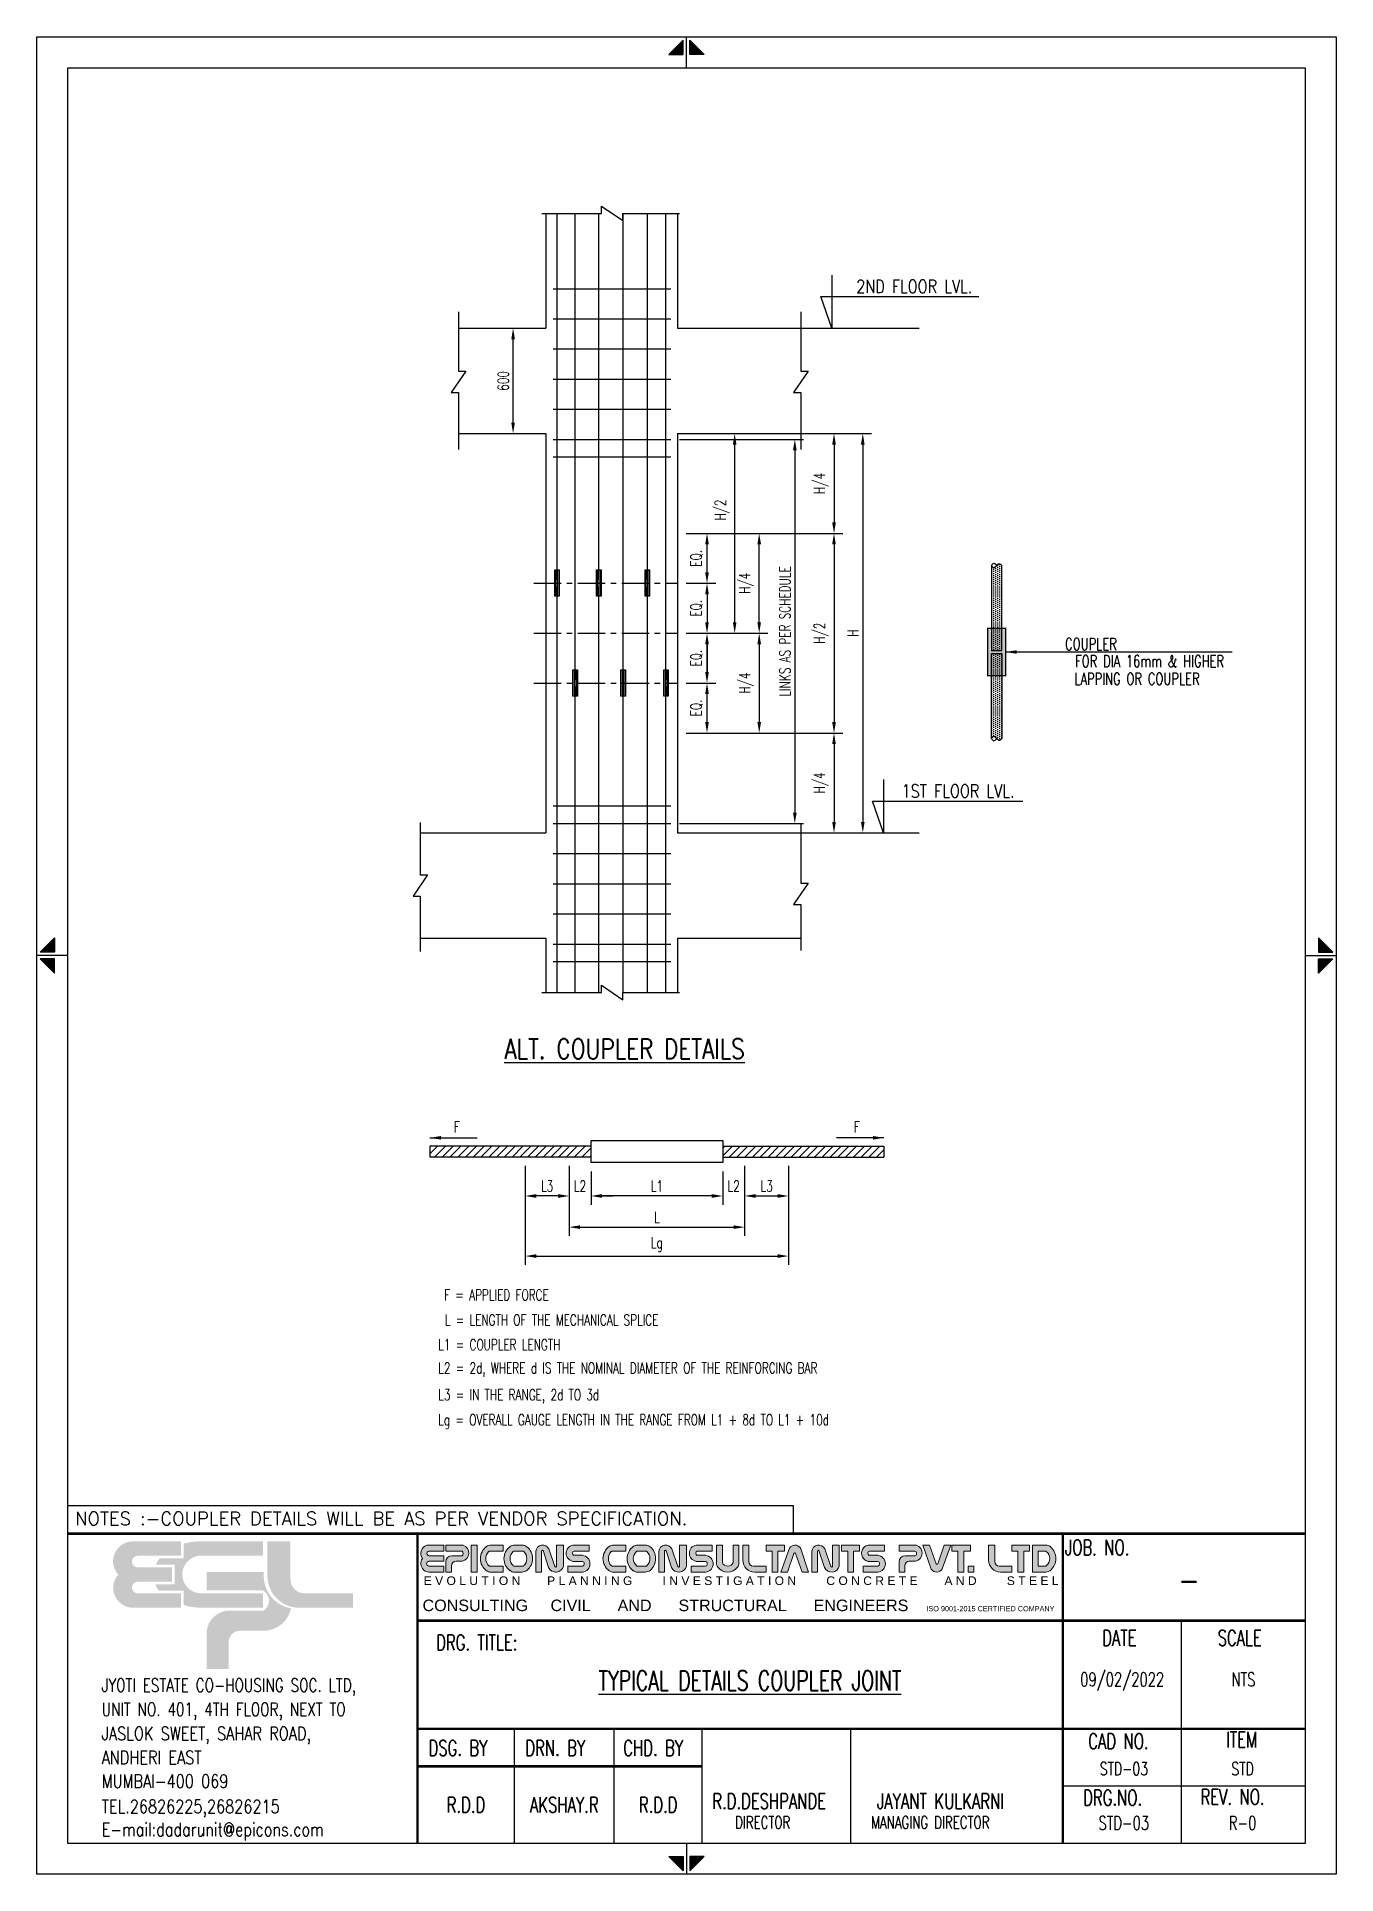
# Model space of a CAD drawing. Header units: inches. Extents: x -106001 to -76391, y -23486 to 18391.
import ezdxf
from ezdxf.enums import TextEntityAlignment as Align

# ---------------------------------------------------------------- set-up
doc = ezdxf.new("R2010")
doc.units = ezdxf.units.IN
doc.header["$LTSCALE"] = 500
doc.header["$MEASUREMENT"] = 0
doc.header["$PDMODE"] = 35
doc.linetypes.add('CENTER', pattern=[2, 1.25, -0.25, 0.25, -0.25])
doc.layers.add('00 ECPL LOGO', color=250, linetype='Continuous', lineweight=20)
doc.layers.add('00 ELEV-2', color=9, linetype='Continuous', lineweight=30)
for name, color, linetype in [('3CONRED', 1, 'Continuous'), ('CEN', 8, 'CENTER'), ('DIM', 5, 'Continuous'), ('HACTH', 9, 'Continuous'), ('LINE CUT', 8, 'Continuous'), ('LINK', 2, 'Continuous'), ('PNA', 8, 'Continuous'), ('REINFORCEMENT', 6, 'Continuous'), ('S-COLUMN', 1, 'Continuous'), ('S-COLUMN HATCH', 8, 'Continuous'), ('S-CONCRET LINE', 4, 'Continuous'), ('S-DIM-1', 5, 'Continuous'), ('S-REINFORCEMENT', 6, 'Continuous'), ('S-TEXT-1', 4, 'Continuous'), ('S-TITIL', 6, 'Continuous'), ('TEXT', 7, 'Continuous'), ('TEXT (SHEET)', 4, 'Continuous'), ('TEXT NORMAL', 4, 'Continuous'), ('TITLE', 6, 'Continuous'), ('TXT1', 2, 'Continuous')]:
    doc.layers.add(name, color=color, linetype=linetype)
doc.styles.add('ROMAND', font='simplex.shx')
doc.styles.add('ROMANS', font='simplex.shx', dxfattribs={"width": 0.7})
doc.styles.add('SEC. TEXT', font='arial.ttf', dxfattribs={"height": 180})
doc.dimstyles.new('dim10', dxfattribs={"dimtxt": 250, "dimasz": 250, "dimexe": 200, "dimexo": 200, "dimgap": 100, "dimtad": 1, "dimdec": 0, "dimlfac": 0.1, "dimzin": 0, "dimdsep": 46, "dimtxsty": 'ROMANS', "dimcen": 0, "dimclrd": 5, "dimclre": 5, "dimclrt": 4, "dimadec": 0, "dimazin": 0, "dimtfac": 1, "dimtdec": 0, "dimtix": 1, "dimtofl": 0, "dimtmove": 2, "dimatfit": 3, "dimfxl": 0, "dimtolj": 1, "dimtzin": 0, "dimlwd": -1, "dimlwe": -1, "dimarcsym": 0})
doc.dimstyles.new('dim15(6.67)', dxfattribs={"dimtxt": 250, "dimasz": 250, "dimexe": 200, "dimexo": 200, "dimgap": 100, "dimtad": 1, "dimdec": 0, "dimlfac": 0.15, "dimzin": 0, "dimdsep": 46, "dimtxsty": 'ROMANS', "dimcen": 0, "dimclrd": 5, "dimclre": 5, "dimclrt": 4, "dimadec": 0, "dimazin": 0, "dimtfac": 1, "dimtdec": 0, "dimtix": 1, "dimtofl": 0, "dimtmove": 2, "dimatfit": 3, "dimfxl": 0, "dimtolj": 1, "dimtzin": 0, "dimlwd": -1, "dimlwe": -1, "dimarcsym": 0})
doc.dimstyles.new('dim25', dxfattribs={"dimtxt": 250, "dimasz": 250, "dimexe": 200, "dimexo": 200, "dimgap": 100, "dimtad": 1, "dimdec": 0, "dimlfac": 0.25, "dimzin": 0, "dimdsep": 46, "dimtxsty": 'ROMANS', "dimcen": 0, "dimclrd": 5, "dimclre": 5, "dimclrt": 4, "dimadec": 0, "dimazin": 0, "dimtfac": 1, "dimtdec": 0, "dimtix": 1, "dimtofl": 0, "dimtmove": 2, "dimatfit": 3, "dimfxl": 0, "dimtolj": 1, "dimtzin": 0, "dimlwd": -1, "dimlwe": -1, "dimarcsym": 0})
pattern_1 = [(45, (-131009.66, -11159.05), (-88.38835, 88.38835), [])]

msp = doc.modelspace()

# ---------------------------------------------------------------- texts
at = {"layer": 'S-TEXT-1', "linetype": 'ByBlock', "style": 'ROMANS', "width": 0.7}
for s, p in [('COUPLER', (-81981.5, 4549.2)), ('FOR DIA 16mm & HIGHER', (-80644.1, 4160.2)), ('LAPPING OR COUPLER', (-80931.5, 3758.4))]:
    msp.add_text(s, height=275, dxfattribs=at).set_placement(p, align=Align.MIDDLE)
at = {"layer": 'S-TEXT-1', "char_height": 250, "style": 'ROMANS'}
for s, insert, width, attachment_point in [('F', (-96362.9, -6329.5), 16150, 3), ('F', (-87380, -6329.5), 16150, 1), ('F = APPLIED FORCE', (-96718.7, -10159.2), 16150, 1), ('L = LENGTH OF THE MECHANICAL SPLICE\\P ', (-96702.2, -10729.8), 16150, 1), ('L1 = COUPLER LENGTH ', (-96853.1, -11293.4), 16150, 1), ('L2 = 2d, WHERE d IS THE NOMINAL DIAMETER OF THE REINFORCING BAR', (-96853.1, -11823.4), 19354.83, 1), ('L3 = IN THE RANGE, 2d TO 3d ', (-96853.1, -12434.9), 16150, 1), ('Lg = OVERALL GAUGE LENGTH IN THE RANGE FROM L1 + 8d TO L1 + 10d ', (-96853.1, -13004.7), 29820.605, 1)]:
    msp.add_mtext(s, dxfattribs=dict(at, insert=insert, width=width, attachment_point=attachment_point))
at = {"layer": 'S-TITIL', "style": 'ROMANS', "width": 0.8}
msp.add_text('%%UALT. COUPLER DETAILS', height=450, dxfattribs=at).set_placement((-92608.7, -4674.7), align=Align.MIDDLE)
at = {"layer": 'TEXT', "color": 1, "style": 'ROMANS', "width": 0.8}
msp.add_text('-', height=562.5, dxfattribs=at).set_placement((-79996.7, -16779.6, -11.3), align=Align.MIDDLE_LEFT)
at = {"layer": 'TEXT', "color": 2, "style": 'ROMANS', "width": 0.7}
for s, height, p in [('09/02/2022', 312.5, (-81268.7, -19047.1, -11.3)), ('NTS', 312.5, (-78506.4, -19047.1, -11.3)), ('STD-03', 298.75, (-81229.7, -21080.9, -11.3)), ('STD', 298.75, (-78526.3, -21080.9, -11.3)), ('R.D.D', 352.5, (-96220.5, -21903.7, -11.3)), ('AKSHAY.R', 352.5, (-93980.1, -21903.7)), ('R.D.D', 352.5, (-91841.2, -21903.7)), ('STD-03', 312.5, (-81232.3, -22316.6, -11.3)), ('R-0', 312.5, (-78526.3, -22316.6, -11.3))]:
    msp.add_text(s, height=height, dxfattribs=at).set_placement(p, align=Align.MIDDLE_CENTER)
at = {"layer": 'TEXT', "color": 1, "style": 'ROMANS', "width": 0.7}
msp.add_text('%%UTYPICAL DETAILS COUPLER JOINT', height=448.125, dxfattribs=at).set_placement((-89751.1, -19071.9), align=Align.MIDDLE_CENTER)
at = {"layer": 'TXT1', "style": 'ROMAND', "width": 0.8}
for s, p in [('2ND FLOOR LVL.', (-86006.8, 12551.5)), ('1ST FLOOR LVL.', (-85008, 1051.5))]:
    msp.add_text(s, height=300, dxfattribs=at).set_placement(p, align=Align.CENTER)
at = {"layer": 'TXT1', "insert": (-105126.7, -15230.3), "char_height": 300, "width": 29820.605, "attachment_point": 1, "style": 'ROMAND'}
msp.add_mtext('NOTES :-COUPLER DETAILS WILL BE AS PER VENDOR SPECIFICATION.', dxfattribs=at)

# ---------------------------------------------------------------- blocks, each defined once
blk = doc.blocks.new('*D6')
at = {"layer": 'Defpoints', "color": 0}
for p in [(-93371, -7267), (-90371, -7267), (-93371, -8028)]:
    blk.add_point(p, dxfattribs=at)
at = {"layer": 'S-DIM-1', "color": 5}
for p, q in [((-93371, -7467), (-93371, -8228)), ((-90371, -7467), (-90371, -8228)), ((-90621, -8028), (-93121, -8028))]:
    blk.add_line(p, q, dxfattribs=at)
for points in [[(-93121, -7986), (-93121, -8070), (-93371, -8028)], [(-90621, -8070), (-90621, -7986), (-90371, -8028)]]:
    blk.add_solid(points, dxfattribs=at)
at = {"layer": 'S-DIM-1', "color": 4, "insert": (-91871, -7803), "char_height": 250, "attachment_point": 5, "style": 'ROMANS'}
blk.add_mtext('\\A1;L1', dxfattribs=at)
blk = doc.blocks.new('*D7')
at = {"layer": 'Defpoints', "color": 0}
for p in [(-90371, -7267), (-89871, -7142), (-89871, -8028)]:
    blk.add_point(p, dxfattribs=at)
at = {"layer": 'S-DIM-1', "color": 5}
for p, q in [((-90371, -7467), (-90371, -8228)), ((-89871, -7342), (-89871, -8228)), ((-90621, -8028), (-90871, -8028)), ((-89621, -8028), (-89371, -8028))]:
    blk.add_line(p, q, dxfattribs=at)
for points in [[(-90621, -8070), (-90621, -7986), (-90371, -8028)], [(-89621, -7986), (-89621, -8070), (-89871, -8028)]]:
    blk.add_solid(points, dxfattribs=at)
at = {"layer": 'S-DIM-1', "color": 4, "insert": (-90121, -7803), "char_height": 250, "attachment_point": 5, "style": 'ROMANS'}
blk.add_mtext('\\A1;L2', dxfattribs=at)
blk = doc.blocks.new('*D8')
at = {"layer": 'Defpoints', "color": 0}
for p in [(-89871, -7142), (-88871, -7142), (-88871, -8028)]:
    blk.add_point(p, dxfattribs=at)
at = {"layer": 'S-DIM-1', "color": 5}
for p, q in [((-89871, -7342), (-89871, -8228)), ((-88871, -7342), (-88871, -8228)), ((-89621, -8028), (-89121, -8028))]:
    blk.add_line(p, q, dxfattribs=at)
for points in [[(-89621, -7986), (-89621, -8070), (-89871, -8028)], [(-89121, -8070), (-89121, -7986), (-88871, -8028)]]:
    blk.add_solid(points, dxfattribs=at)
at = {"layer": 'S-DIM-1', "color": 4, "insert": (-89371, -7803), "char_height": 250, "attachment_point": 5, "style": 'ROMANS'}
blk.add_mtext('\\A1;L3', dxfattribs=at)
blk = doc.blocks.new('*D9')
at = {"layer": 'Defpoints', "color": 0}
for p in [(-93871, -7142), (-93371, -7267), (-93871, -8028)]:
    blk.add_point(p, dxfattribs=at)
at = {"layer": 'S-DIM-1', "color": 5}
for p, q in [((-93871, -7342), (-93871, -8228)), ((-93371, -7467), (-93371, -8228)), ((-94121, -8028), (-94371, -8028)), ((-93121, -8028), (-92871, -8028))]:
    blk.add_line(p, q, dxfattribs=at)
for points in [[(-94121, -8070), (-94121, -7986), (-93871, -8028)], [(-93121, -7986), (-93121, -8070), (-93371, -8028)]]:
    blk.add_solid(points, dxfattribs=at)
at = {"layer": 'S-DIM-1', "color": 4, "insert": (-93621, -7803), "char_height": 250, "attachment_point": 5, "style": 'ROMANS'}
blk.add_mtext('\\A1;L2', dxfattribs=at)
blk = doc.blocks.new('*D10')
at = {"layer": 'Defpoints', "color": 0}
for p in [(-94871, -7142), (-93871, -7142), (-94871, -8028)]:
    blk.add_point(p, dxfattribs=at)
at = {"layer": 'S-DIM-1', "color": 5}
for p, q in [((-94871, -7342), (-94871, -8228)), ((-93871, -7342), (-93871, -8228)), ((-94121, -8028), (-94621, -8028))]:
    blk.add_line(p, q, dxfattribs=at)
for points in [[(-94621, -7986), (-94621, -8070), (-94871, -8028)], [(-94121, -8070), (-94121, -7986), (-93871, -8028)]]:
    blk.add_solid(points, dxfattribs=at)
at = {"layer": 'S-DIM-1', "color": 4, "insert": (-94371, -7803), "char_height": 250, "attachment_point": 5, "style": 'ROMANS'}
blk.add_mtext('\\A1;L3', dxfattribs=at)
blk = doc.blocks.new('*D11')
at = {"layer": 'Defpoints', "color": 0}
for p in [(-94871, -7142), (-88871, -7142), (-88871, -9398)]:
    blk.add_point(p, dxfattribs=at)
at = {"layer": 'S-DIM-1', "color": 5}
for p, q in [((-94871, -7342), (-94871, -9598)), ((-88871, -7342), (-88871, -9598)), ((-94621, -9398), (-89121, -9398))]:
    blk.add_line(p, q, dxfattribs=at)
for points in [[(-94621, -9356), (-94621, -9439), (-94871, -9398)], [(-89121, -9439), (-89121, -9356), (-88871, -9398)]]:
    blk.add_solid(points, dxfattribs=at)
at = {"layer": 'S-DIM-1', "color": 4, "insert": (-91871, -9131), "char_height": 250, "attachment_point": 5, "style": 'ROMANS'}
blk.add_mtext('\\A1;Lg', dxfattribs=at)
blk = doc.blocks.new('*D12')
at = {"layer": 'Defpoints', "color": 0}
for p in [(-93871, -7142), (-89871, -7142), (-89871, -8739)]:
    blk.add_point(p, dxfattribs=at)
at = {"layer": 'S-DIM-1', "color": 5}
for p, q in [((-93871, -7342), (-93871, -8939)), ((-89871, -7342), (-89871, -8939)), ((-93621, -8739), (-90121, -8739))]:
    blk.add_line(p, q, dxfattribs=at)
for points in [[(-93621, -8697), (-93621, -8780), (-93871, -8739)], [(-90121, -8780), (-90121, -8697), (-89871, -8739)]]:
    blk.add_solid(points, dxfattribs=at)
at = {"layer": 'S-DIM-1', "color": 4, "insert": (-91871, -8514), "char_height": 250, "attachment_point": 5, "style": 'ROMANS'}
blk.add_mtext('\\A1;L', dxfattribs=at)
blk = doc.blocks.new('*D16')
at = {"layer": 'Defpoints', "color": 0}
for p in [(-88896, 9347), (-89051, 247), (-87179, 247)]:
    blk.add_point(p, dxfattribs=at)
at = {"layer": 'S-DIM-1', "color": 5}
for p, q in [((-88696, 9347), (-86979, 9347)), ((-87179, 9097), (-87179, 497)), ((-88851, 247), (-86979, 247))]:
    blk.add_line(p, q, dxfattribs=at)
for points in [[(-87138, 9097), (-87221, 9097), (-87179, 9347)], [(-87221, 497), (-87138, 497), (-87179, 247)]]:
    blk.add_solid(points, dxfattribs=at)
at = {"layer": 'S-DIM-1', "color": 4, "insert": (-87404, 4797), "char_height": 250, "attachment_point": 5, "rotation": 90, "style": 'ROMANS'}
blk.add_mtext('\\A1;H', dxfattribs=at)
blk = doc.blocks.new('*D17')
at = {"layer": 'Defpoints', "color": 0}
for p in [(-91404, 9347), (-91404, 4797), (-90099, 4797)]:
    blk.add_point(p, dxfattribs=at)
at = {"layer": 'S-DIM-1', "color": 5}
for p, q in [((-91204, 9347), (-89899, 9347)), ((-90099, 9097), (-90099, 5047)), ((-91204, 4797), (-89899, 4797))]:
    blk.add_line(p, q, dxfattribs=at)
for points in [[(-90057, 9097), (-90140, 9097), (-90099, 9347)], [(-90140, 5047), (-90057, 5047), (-90099, 4797)]]:
    blk.add_solid(points, dxfattribs=at)
at = {"layer": 'S-DIM-1', "color": 4, "insert": (-90385, 7604), "char_height": 250, "attachment_point": 5, "rotation": 90, "style": 'ROMANS'}
blk.add_mtext('\\A1;H/2', dxfattribs=at)
blk = doc.blocks.new('*D18')
at = {"layer": 'Defpoints', "color": 0}
for p in [(-89203, 9347), (-91404, 7072), (-87835, 7072)]:
    blk.add_point(p, dxfattribs=at)
at = {"layer": 'S-DIM-1', "color": 5}
for p, q in [((-89003, 9347), (-87635, 9347)), ((-87835, 9097), (-87835, 7322)), ((-91204, 7072), (-87635, 7072))]:
    blk.add_line(p, q, dxfattribs=at)
for points in [[(-87793, 9097), (-87877, 9097), (-87835, 9347)], [(-87877, 7322), (-87793, 7322), (-87835, 7072)]]:
    blk.add_solid(points, dxfattribs=at)
at = {"layer": 'S-DIM-1', "color": 4, "insert": (-88126, 8210), "char_height": 250, "attachment_point": 5, "rotation": 90, "style": 'ROMANS'}
blk.add_mtext('\\A1;H/4', dxfattribs=at)
blk = doc.blocks.new('*D19')
at = {"layer": 'Defpoints', "color": 0}
for p in [(-91404, 7072), (-91404, 2522), (-87835, 2522)]:
    blk.add_point(p, dxfattribs=at)
at = {"layer": 'S-DIM-1', "color": 5}
for p, q in [((-91204, 7072), (-87635, 7072)), ((-87835, 6822), (-87835, 2772)), ((-91204, 2522), (-87635, 2522))]:
    blk.add_line(p, q, dxfattribs=at)
for points in [[(-87793, 6822), (-87877, 6822), (-87835, 7072)], [(-87877, 2772), (-87793, 2772), (-87835, 2522)]]:
    blk.add_solid(points, dxfattribs=at)
at = {"layer": 'S-DIM-1', "color": 4, "insert": (-88126, 4797), "char_height": 250, "attachment_point": 5, "rotation": 90, "style": 'ROMANS'}
blk.add_mtext('\\A1;H/2', dxfattribs=at)
blk = doc.blocks.new('*D20')
at = {"layer": 'Defpoints', "color": 0}
for p in [(-91404, 2522), (-89051, 247), (-87835, 247)]:
    blk.add_point(p, dxfattribs=at)
at = {"layer": 'S-DIM-1', "color": 5}
for p, q in [((-91204, 2522), (-87635, 2522)), ((-87835, 2272), (-87835, 497)), ((-88851, 247), (-87635, 247))]:
    blk.add_line(p, q, dxfattribs=at)
for points in [[(-87793, 2272), (-87877, 2272), (-87835, 2522)], [(-87877, 497), (-87793, 497), (-87835, 247)]]:
    blk.add_solid(points, dxfattribs=at)
at = {"layer": 'S-DIM-1', "color": 4, "insert": (-88126, 1385), "char_height": 250, "attachment_point": 5, "rotation": 90, "style": 'ROMANS'}
blk.add_mtext('\\A1;H/4', dxfattribs=at)
blk = doc.blocks.new('*D21')
at = {"layer": 'Defpoints', "color": 0}
for p in [(-91557, 9214), (-91557, 461), (-88728, 461)]:
    blk.add_point(p, dxfattribs=at)
at = {"layer": 'S-DIM-1', "color": 5}
for p, q in [((-91357, 9214), (-88528, 9214)), ((-88728, 8964), (-88728, 711)), ((-91357, 461), (-88528, 461))]:
    blk.add_line(p, q, dxfattribs=at)
for points in [[(-88686, 8964), (-88770, 8964), (-88728, 9214)], [(-88770, 711), (-88686, 711), (-88728, 461)]]:
    blk.add_solid(points, dxfattribs=at)
at = {"layer": 'S-DIM-1', "color": 4, "insert": (-88953, 4837), "char_height": 250, "attachment_point": 5, "rotation": 90, "style": 'ROMANS'}
blk.add_mtext('\\A1;LINKS AS PER SCHEDULE', dxfattribs=at)
blk = doc.blocks.new('*D22')
at = {"layer": 'Defpoints', "color": 0}
for p in [(-95399, 11747), (-95148, 11747), (-95399, 9347)]:
    blk.add_point(p, dxfattribs=at)
at = {"layer": 'S-COLUMN', "color": 5}
for p, q in [((-95199, 11747), (-94948, 11747)), ((-95148, 9597), (-95148, 11497)), ((-95199, 9347), (-94948, 9347))]:
    blk.add_line(p, q, dxfattribs=at)
for points in [[(-95106, 11497), (-95189, 11497), (-95148, 11747)], [(-95189, 9597), (-95106, 9597), (-95148, 9347)]]:
    blk.add_solid(points, dxfattribs=at)
at = {"layer": 'S-COLUMN', "color": 4, "insert": (-95373, 10547), "char_height": 250, "attachment_point": 5, "rotation": 90, "style": 'ROMANS'}
blk.add_mtext('\\A1;600', dxfattribs=at)
blk = doc.blocks.new('MID')
at = {"layer": 'TEXT'}
for p, q in [((0, 0), (10, 0)), ((8.94, 1.07), (4.27, 5.74)), ((4.27, 5.74), (4.27, 1.07)), ((4.27, 1.07), (8.94, 1.07)), ((8.94, -1.07), (4.27, -5.74)), ((4.27, -1.07), (8.94, -1.07)), ((4.27, -5.74), (4.27, -1.07))]:
    blk.add_line(p, q, dxfattribs=at)
for points in [[(4.27, 5.74), (8.94, 1.07), (4.27, 1.07)], [(4.27, -5.74), (8.94, -1.07), (4.27, -1.07)]]:
    blk.add_solid(points, dxfattribs=at)
blk = doc.blocks.new('ecpl logo')
at = {"layer": '00 ECPL LOGO'}
for color, points in [(256, [(351, -827, 0.621111), (586, -1401), (1442, -1401), (1442, -1151), (682, -1151, -0.917622), (682, -948), (1285, -948), (1285, -702), (682, -702, -0.926164), (682, -501), (1442, -501), (1442, -251), (581, -251, 0.621111), (351, -827)]), (152, [(2940, -251), (2940, -863, 0.384329), (3453, -1401), (4422, -1401), (4422, -1151), (3582, -1151, -0.414214), (3340, -908), (3340, -251)]), (140, [(1887, -779), (1887, -1102), (2862, -1102, -0.232111), (2971, -1281, -0.194401), (2883, -1450), (2269, -1450, 0.364674), (1887, -1802), (1887, -2463), (2269, -2463), (2269, -1996, -0.414214), (2462, -1802), (2899, -1802, 0.338499), (3350, -1412, -0.371272), (2877, -839), (2877, -779)])]:
    blk.add_hatch(color=color, dxfattribs=at).paths.add_polyline_path(points)
h = blk.add_hatch(color=253, dxfattribs=at)
h.dxf.hatch_style = 1
h.paths.add_polyline_path([(995, -993, 0.07148), (1056, -1106), (1486, -1106), (1486, -1356, 0.065387), (1776, -1401), (2862, -1401), (2862, -1151), (1776, -1151, -0.910826), (1742, -501), (2862, -501), (2862, -251), (1776, -251, 0.069483), (1486, -291), (1486, -546), (1071, -546, 0.072407), (1003, -657), (1329, -657), (1329, -993)])
blk = doc.blocks.new('A4')
at = {"layer": '00 ECPL LOGO'}
h = blk.add_hatch(color=7, dxfattribs=at)
h.dxf.hatch_style = 1
h.paths.add_polyline_path([(247453, 1047), (247453, 1139), (247221, 1139, 0.261636), (247124, 1085, 0.285841), (247126, 937, 0.344902), (247143, 764, 0.204992), (247225, 729), (247453, 729), (247453, 820), (247230, 820, -1), (247225, 894), (247453, 894), (247453, 977), (247230, 977, -1), (247229, 1047)])
h = blk.add_hatch(color=7, dxfattribs=at)
h.dxf.hatch_style = 1
h.paths.add_polyline_path([(247745, 1139), (247483, 1139), (247483, 1047), (247732, 1047, -0.440545), (247732, 977), (247574, 977, 0.414214), (247483, 886), (247483, 729), (247568, 729), (247568, 825, -0.414214), (247637, 894), (247732, 894, 0.757811)])
h.paths.add_polyline_path([(247957, 1139), (247868, 1139), (247868, 729), (247957, 729)])
h.paths.add_polyline_path([(248355, 1139), (248167, 1139, 0.154275), (248102, 1119, 0.519672), (248102, 750, 0.154275), (248167, 729), (248355, 729), (248355, 820), (248148, 820, -0.210356), (248131, 828, -0.388707), (248131, 1039, -0.210356), (248148, 1047), (248355, 1047)])
h.paths.add_polyline_path([(248643, 1139), (248527, 1139, 0.159018), (248460, 1118, 0.507969), (248460, 751, 0.159018), (248527, 729), (248643, 729, 0.173791), (248715, 755, 0.472311), (248715, 1114, 0.173791)])
h.paths.add_polyline_path([(248651, 1047, -0.185052), (248666, 1041, -0.445894), (248666, 826, -0.185052), (248651, 820), (248522, 820, -0.185052), (248507, 826, -0.445894), (248507, 1041, -0.185052), (248522, 1047)], flags=16)
h.paths.add_polyline_path([(249049, 1084, 0.723435), (248849, 1047), (248849, 729), (248938, 729), (248938, 1047, -0.723435), (248960, 1056), (249044, 801, 0.724077), (249268, 820), (249268, 1139), (249166, 1139), (249166, 822, -0.755661), (249139, 813)])
h.paths.add_polyline_path([(249659, 1139), (249413, 1139, 0.823713), (249413, 892), (249558, 892, -0.713272), (249558, 820), (249337, 820), (249337, 729), (249558, 729, 0.900309), (249558, 984), (249430, 984, -0.746931), (249430, 1047), (249659, 1047)])
h = blk.add_hatch(color=7, dxfattribs=at)
h.dxf.hatch_style = 1
h.paths.add_polyline_path([(250219, 1139), (250031, 1139, 0.154275), (249966, 1119, 0.519672), (249966, 750, 0.154275), (250031, 729), (250219, 729), (250219, 820), (250011, 820, -0.210932), (249995, 828, -0.385278), (249994, 1039, -0.212895), (250011, 1047), (250219, 1047)])
h.paths.add_polyline_path([(250585, 1114, 0.173792), (250513, 1139), (250397, 1139, 0.159018), (250330, 1118, 0.507969), (250330, 751, 0.159018), (250397, 729), (250513, 729, 0.173792), (250585, 755, 0.472311)])
h.paths.add_polyline_path([(250521, 1047, -0.185053), (250536, 1041, -0.445893), (250536, 826, -0.185053), (250521, 820), (250392, 820, -0.185053), (250377, 826, -0.445893), (250377, 1041, -0.185053), (250392, 1047)], flags=16)
h.paths.add_polyline_path([(250717, 1047), (250717, 729), (250806, 729), (250806, 1047, -0.436861), (250818, 1060, -0.319738), (250829, 1052), (250912, 801, 0.724077), (251136, 820), (251136, 1139), (251034, 1139), (251034, 822, -0.755661), (251007, 813), (250917, 1084, 0.723435)])
h.paths.add_polyline_path([(251530, 1139), (251284, 1139, 0.823713), (251284, 892), (251429, 892, -0.713272), (251429, 820), (251208, 820), (251208, 729), (251429, 729, 0.900309), (251429, 984), (251302, 984, -0.746931), (251302, 1047), (251530, 1047)])
h.paths.add_polyline_path([(251683, 1139), (251595, 1139), (251595, 872, 0.160106), (251617, 804, 0.505303), (251913, 804, 0.160106), (251935, 872), (251935, 1139), (251849, 1139), (251849, 872, -0.621318), (251683, 872)])
h.paths.add_polyline_path([(252085, 1139), (251992, 1139), (251992, 911, 0.414214), (252175, 729), (252347, 729), (252347, 820), (252154, 820, -0.414214), (252085, 889)])
h.paths.add_polyline_path([(252628, 1139), (252347, 1139), (252347, 1049), (252439, 1049), (252439, 729), (252527, 729), (252527, 1049), (252628, 1049)])
h.paths.add_polyline_path([(252869, 1097, 0.539211), (252702, 1092), (252571, 729), (252674, 729), (252771, 1014, -0.708617), (252793, 1014), (252895, 729), (252994, 729)])
h.paths.add_polyline_path([(253241, 1084, 0.723435), (253040, 1047), (253040, 729), (253129, 729), (253129, 1047, -0.723435), (253151, 1056), (253235, 801, 0.724077), (253459, 820), (253459, 1139), (253357, 1139), (253357, 822, -0.755661), (253330, 813)])
h.paths.add_polyline_path([(253764, 1139), (253495, 1139), (253495, 1049), (253587, 1049), (253587, 729), (253676, 729), (253676, 1049), (253764, 1049)])
h.paths.add_polyline_path([(254145, 1139), (253916, 1139, 0.157568), (253849, 1118, 0.511532), (253849, 913, 0.157569), (253916, 892), (254044, 892, -0.713272), (254044, 820), (253823, 820), (253823, 729), (254044, 729, 0.900308), (254044, 984), (253921, 984), (253917, 984, -0.722204), (253917, 1049), (254145, 1049)])
h = blk.add_hatch(color=7, dxfattribs=at)
h.dxf.hatch_style = 1
h.paths.add_polyline_path([(254630, 1139), (254369, 1139), (254369, 1047), (254607, 1047, -0.270444), (254627, 1035, -0.26297), (254627, 989, -0.270444), (254607, 977), (254460, 977, 0.414214), (254369, 886), (254369, 729), (254454, 729), (254454, 825, -0.414214), (254522, 894), (254618, 894, 0.757811)])
h.paths.add_polyline_path([(254830, 1139), (254731, 1139), (254856, 772, 0.539211), (255024, 777), (255155, 1139), (255051, 1139), (254954, 855, -0.708617), (254932, 855)])
h.paths.add_polyline_path([(255452, 1139), (255171, 1139), (255171, 1049), (255262, 1049), (255262, 729), (255351, 729), (255351, 1049), (255452, 1049)])
h.paths.add_polyline_path([(255820, 1139), (255727, 1139), (255727, 911, 0.414214), (255910, 729), (256082, 729), (256082, 820), (255889, 820, -0.414214), (255820, 889)])
h.paths.add_polyline_path([(255502, 820), (255418, 820), (255418, 729), (255502, 729)])
h = blk.add_hatch(color=7, dxfattribs=at)
h.dxf.hatch_style = 1
h.paths.add_polyline_path([(256082, 1139), (256082, 1049), (256173, 1049), (256173, 729), (256262, 729), (256262, 1049), (256350, 1049), (256350, 1139)])
h.paths.add_polyline_path([(256394, 1139), (256394, 729), (256595, 729, 0.189446), (256673, 760, 0.435754), (256673, 1109, 0.189446), (256595, 1139)])
h.paths.add_polyline_path([(256598, 1049, -0.519112), (256598, 820), (256481, 820), (256481, 1049)], flags=16)
at = {"layer": '00 ECPL LOGO', "color": 7}
for p, q in [((247453, 1139), (247221, 1139)), ((247453, 1047), (247453, 1139)), ((247745, 1139), (247483, 1139)), ((247483, 1139), (247483, 1047)), ((247868, 1139), (247957, 1139)), ((247868, 1139), (247868, 729)), ((247957, 1139), (247957, 729)), ((248167, 1139), (248355, 1139)), ((248355, 1047), (248355, 1139)), ((248527, 1139), (248643, 1139)), ((249166, 1139), (249268, 1139)), ((249268, 1139), (249166, 1139)), ((249166, 1139), (249166, 820)), ((249268, 1139), (249268, 820)), ((249413, 1139), (249659, 1139)), ((249659, 1139), (249413, 1139)), ((249659, 1047), (249659, 1139)), ((250219, 1139), (250031, 1139)), ((250219, 1047), (250219, 1139)), ((250397, 1139), (250513, 1139)), ((251034, 1139), (251136, 1139)), ((251034, 1139), (251136, 1139)), ((251136, 1139), (251034, 1139)), ((251034, 1139), (251034, 820)), ((251136, 1139), (251136, 820)), ((251284, 1139), (251530, 1139)), ((251284, 1139), (251530, 1139)), ((251530, 1139), (251284, 1139)), ((251530, 1047), (251530, 1139)), ((251595, 1139), (251683, 1139)), ((251683, 1139), (251595, 1139)), ((251595, 1139), (251595, 872)), ((251683, 1139), (251683, 872)), ((251849, 1139), (251935, 1139)), ((251935, 1139), (251849, 1139)), ((251849, 1139), (251849, 872)), ((251935, 1139), (251935, 872)), ((251992, 1139), (252085, 1139)), ((252085, 1139), (251992, 1139)), ((251992, 911), (251992, 1139)), ((252085, 889), (252085, 1139)), ((252347, 1139), (252628, 1139)), ((252628, 1139), (252347, 1139)), ((252347, 1139), (252347, 1049)), ((252628, 1139), (252628, 1049)), ((253357, 1139), (253459, 1139)), ((253357, 1139), (253459, 1139)), ((253459, 1139), (253357, 1139)), ((253357, 1139), (253459, 1139)), ((253357, 1139), (253357, 820)), ((253459, 1139), (253459, 820)), ((253495, 1139), (253764, 1139)), ((253764, 1139), (253495, 1139)), ((253495, 1139), (253764, 1139)), ((253495, 1139), (253764, 1139)), ((253764, 1139), (253495, 1139)), ((253495, 1139), (253495, 1049)), ((253764, 1139), (253764, 1049)), ((253899, 1139), (254145, 1139)), ((253899, 1139), (254145, 1139)), ((254145, 1139), (253916, 1139)), ((254145, 1047), (254145, 1139)), ((254630, 1139), (254369, 1139)), ((254369, 1139), (254369, 1047)), ((254830, 1139), (254731, 1139)), ((254830, 1139), (254731, 1139)), ((254731, 1139), (254856, 772)), ((254830, 1139), (254932, 855)), ((255051, 1139), (254954, 855)), ((255155, 1139), (255024, 777)), ((255155, 1139), (255051, 1139)), ((255097, 1139), (255051, 1139)), ((255155, 1139), (255051, 1139)), ((255171, 1139), (255452, 1139)), ((255452, 1139), (255171, 1139)), ((255171, 1139), (255452, 1139)), ((255171, 1139), (255452, 1139)), ((255171, 1139), (255452, 1139)), ((255171, 1139), (255171, 1049)), ((255452, 1139), (255452, 1049)), ((255727, 1139), (255820, 1139)), ((255820, 1139), (255727, 1139)), ((255727, 911), (255727, 1139)), ((255820, 889), (255820, 1139)), ((256082, 1139), (256350, 1139)), ((256350, 1139), (256082, 1139)), ((256082, 1139), (256082, 1049)), ((256350, 1139), (256350, 1049)), ((256394, 1139), (256595, 1139)), ((256394, 1139), (256394, 729)), ((247225, 894), (247453, 894)), ((247230, 1047), (247453, 1047)), ((247453, 977), (247230, 977)), ((247453, 894), (247453, 977)), ((247732, 1047), (247483, 1047)), ((247483, 886), (247483, 729)), ((247732, 977), (247574, 977)), ((247637, 894), (247732, 894)), ((248148, 1047), (248355, 1047)), ((248522, 1047), (248651, 1047)), ((248849, 1047), (248849, 729)), ((248938, 1047), (248938, 729)), ((248960, 1056), (249044, 801)), ((249049, 1084), (249139, 813)), ((249268, 1047), (249268, 1047)), ((249558, 892), (249413, 892)), ((249430, 1047), (249659, 1047)), ((249558, 984), (249430, 984)), ((250011, 1047), (250219, 1047)), ((250392, 1047), (250521, 1047)), ((250717, 1047), (250717, 729)), ((250806, 1047), (250806, 729)), ((250829, 1052), (250912, 801)), ((250917, 1084), (251007, 813)), ((251136, 1047), (251136, 1047)), ((251429, 892), (251284, 892)), ((251302, 1047), (251530, 1047)), ((251429, 984), (251302, 984)), ((252347, 1049), (252439, 1049)), ((252439, 729), (252439, 1049)), ((252527, 729), (252527, 1049)), ((252527, 1049), (252628, 1049)), ((252571, 729), (252702, 1092)), ((252674, 729), (252771, 1014)), ((252895, 729), (252793, 1014)), ((252994, 729), (252869, 1097)), ((253040, 1047), (253040, 729)), ((253129, 1047), (253129, 729)), ((253151, 1056), (253235, 801)), ((253241, 1084), (253330, 813)), ((253459, 1047), (253459, 1047)), ((253495, 1049), (253587, 1049)), ((253495, 1049), (253587, 1049)), ((253587, 729), (253587, 1049)), ((253676, 729), (253676, 1049)), ((253676, 1049), (253764, 1049)), ((253676, 1049), (253764, 1049)), ((254044, 892), (253899, 892)), ((253916, 892), (254034, 892)), ((253917, 1049), (254145, 1049)), ((254044, 984), (253917, 984)), ((253921, 984), (254044, 984)), ((254607, 1047), (254369, 1047)), ((254369, 886), (254369, 729)), ((254607, 977), (254460, 977)), ((254522, 894), (254618, 894)), ((255171, 1049), (255262, 1049)), ((255171, 1049), (255262, 1049)), ((255262, 729), (255262, 1049)), ((255351, 729), (255351, 1049)), ((255351, 1049), (255452, 1049)), ((255351, 1049), (255452, 1049)), ((256082, 1049), (256173, 1049)), ((256173, 1049), (256082, 1049)), ((256173, 729), (256173, 1049)), ((256262, 729), (256262, 1049)), ((256262, 1049), (256350, 1049)), ((256262, 1049), (256350, 1049)), ((256350, 1049), (256262, 1049)), ((256481, 1049), (256481, 820)), ((256481, 1049), (256590, 1049)), ((247453, 820), (247225, 820)), ((247225, 729), (247453, 729)), ((247453, 729), (247453, 820)), ((247483, 729), (247568, 729)), ((247568, 825), (247568, 729)), ((247868, 729), (247957, 729)), ((248148, 820), (248355, 820)), ((248167, 729), (248355, 729)), ((248355, 729), (248355, 820)), ((248522, 820), (248651, 820)), ((248643, 729), (248527, 729)), ((248849, 729), (248938, 729)), ((249148, 729), (249166, 729)), ((249166, 730), (249166, 729)), ((249268, 820), (249268, 820)), ((249337, 729), (249337, 820)), ((249337, 820), (249558, 820)), ((249337, 729), (249558, 729)), ((249337, 729), (249558, 729)), ((250011, 820), (250219, 820)), ((250031, 729), (250219, 729)), ((250219, 729), (250219, 820)), ((250392, 820), (250521, 820)), ((250397, 729), (250513, 729)), ((250717, 729), (250806, 729)), ((250717, 729), (250806, 729)), ((250717, 729), (250806, 729)), ((251208, 729), (251208, 820)), ((251208, 820), (251429, 820)), ((251208, 820), (251429, 820)), ((251208, 729), (251429, 729)), ((251208, 729), (251429, 729)), ((251208, 729), (251429, 729)), ((252154, 820), (252347, 820)), ((252175, 729), (252347, 729)), ((252175, 729), (252347, 729)), ((252347, 820), (252347, 729)), ((252439, 729), (252527, 729)), ((252439, 729), (252527, 729)), ((252571, 729), (252674, 729)), ((252628, 729), (252674, 729)), ((252895, 729), (252994, 729)), ((252895, 729), (252994, 729)), ((253040, 729), (253129, 729)), ((253040, 729), (253129, 729)), ((253040, 729), (253129, 729)), ((253459, 820), (253459, 820)), ((253587, 729), (253676, 729)), ((253587, 729), (253676, 729)), ((253587, 729), (253676, 729)), ((253587, 729), (253676, 729)), ((253823, 729), (253823, 820)), ((253823, 820), (254044, 820)), ((253823, 820), (254044, 820)), ((253823, 820), (254044, 820)), ((253823, 729), (254044, 729)), ((253823, 729), (254044, 729)), ((253823, 729), (254044, 729)), ((253823, 729), (254044, 729)), ((253823, 729), (254044, 729)), ((254369, 729), (254454, 729)), ((254454, 825), (254454, 729)), ((255262, 729), (255351, 729)), ((255262, 729), (255351, 729)), ((255262, 729), (255351, 729)), ((255889, 820), (256082, 820)), ((255910, 729), (256082, 729)), ((255910, 729), (256082, 729)), ((256082, 820), (256082, 729)), ((256173, 729), (256262, 729)), ((256173, 729), (256262, 729)), ((256173, 729), (256262, 729)), ((256173, 729), (256262, 729)), ((256187, 729), (256262, 729)), ((256187, 729), (256262, 729)), ((256187, 729), (256262, 729)), ((256187, 729), (256262, 729)), ((256394, 729), (256595, 729)), ((256481, 820), (256590, 820))]:
    blk.add_line(p, q, dxfattribs=at)
blk.add_lwpolyline([(255418, 820), (255502, 820), (255502, 729), (255418, 729)], close=True, dxfattribs=at)
for centre, radius, start, end in [((247221, 1026), 114, 90, 148.648), ((247704, 1018), 128, 282.7188, 71.3398), ((248232, 934), 225, 125.0807, 234.9193), ((248167, 1026), 114, 90, 125.0807), ((248593, 934), 227, 126.1417, 233.8583), ((248527, 1026), 114, 90, 126.1417), ((248643, 1026), 114, 50.5638, 90), ((248955, 1032), 107, 28.75, 172.2831), ((249437, 1016), 126, 101.0425, 258.9575), ((250095, 934), 225, 125.0807, 234.9193), ((250031, 1026), 114, 90, 125.0807), ((250463, 934), 227, 126.1417, 233.8583), ((250397, 1026), 114, 90, 126.1417), ((250513, 1026), 114, 50.5638, 90), ((250823, 1032), 107, 28.75, 172.2831), ((251308, 1016), 126, 101.0425, 258.9575), ((252787, 1039), 100, 35.166, 148.5022), ((253147, 1032), 107, 28.75, 172.2831), ((253923, 1016), 126, 125.818, 234.182), ((253916, 1026), 114, 90, 125.818), ((254590, 1018), 128, 282.7188, 71.3398), ((256595, 1026), 114, 47.0907, 90), ((247244, 1012), 140, 148.648, 212.4563), ((247244, 861), 140, 147.5437, 223.6612), ((247228, 857), 36.8, 94.0242, 265.9758), ((247230, 1012), 34.7, 88.7637, 271.2363), ((247574, 886), 91.1, 90, 180), ((247637, 825), 68.3, 90, 180), ((247700, 1012), 47, 312.4487, 47.5513), ((248247, 934), 157, 137.5171, 222.4829), ((248148, 1024), 22.8, 90, 137.5171), ((248603, 934), 144, 131.9364, 228.0636), ((248522, 1024), 22.8, 90, 131.9364), ((248651, 1024), 22.8, 48.0636, 90), ((248569, 934), 144, 311.9364, 48.0636), ((248568, 934), 232, 309.4362, 50.5638), ((248950, 1048), 12.7, 40.0191, 183.5523), ((249440, 1015), 32.9, 106.4856, 253.5144), ((249544, 856), 128, 276.006, 83.994), ((249546, 856), 37.8, 289.0016, 70.9984), ((250111, 934), 158, 138.0741, 222.3563), ((250011, 1024), 22.8, 90, 138.0741), ((250473, 934), 144, 131.9364, 228.0636), ((250392, 1024), 22.8, 90, 131.9364), ((250521, 1024), 22.8, 48.0636, 90), ((250439, 934), 144, 311.9364, 48.0636), ((250438, 934), 232, 309.4362, 50.5638), ((250818, 1048), 12.7, 89.1577, 183.5523), ((250818, 1049), 11.4, 18.2334, 89.1577), ((251311, 1015), 32.9, 106.4856, 253.5144), ((251416, 856), 128, 276.006, 83.994), ((251417, 856), 37.8, 289.0016, 70.9984), ((251708, 872), 114, 180, 216.3848), ((251766, 913), 92.7, 206.2931, 333.7069), ((251821, 872), 114, 323.6152, 0), ((252175, 911), 182, 180, 270), ((252154, 889), 68.3, 180, 270), ((252782, 1010), 11.4, 19.7665, 161.0546), ((253142, 1048), 12.7, 40.0191, 183.5523), ((253916, 1006), 114, 234.182, 270), ((253927, 1016), 34.4, 108.3261, 238.1957), ((253921, 1006), 22.8, 238.1957, 270), ((254031, 856), 128, 276.006, 83.994), ((254032, 856), 37.8, 289.0016, 70.9984), ((254460, 886), 91.1, 90, 180), ((254522, 825), 68.3, 90, 180), ((254607, 1024), 22.8, 29.4672, 90), ((254607, 1000), 22.8, 270, 330.5328), ((254586, 1012), 47, 330.5328, 29.4672), ((254943, 859), 11.4, 199.7665, 341.0546), ((255910, 911), 182, 180, 270), ((255889, 889), 68.3, 180, 270), ((256590, 1026), 22.8, 51.4816, 90), ((256517, 935), 140, 308.5184, 51.4816), ((256511, 934), 238, 312.9093, 47.0907), ((247225, 843), 114, 223.6612, 270), ((248167, 843), 114, 234.9193, 270), ((248148, 843), 22.8, 222.4829, 270), ((248527, 843), 114, 233.8583, 270), ((248522, 843), 22.8, 228.0636, 270), ((248643, 843), 114, 270, 309.4362), ((248651, 843), 22.8, 270, 311.9364), ((249153, 847), 118, 203.2219, 346.755), ((249151, 821), 15, 214.0796, 357.6127), ((250031, 843), 114, 234.9193, 270), ((250011, 843), 22.8, 222.3563, 270), ((250397, 843), 114, 233.8583, 270), ((250392, 843), 22.8, 228.0636, 270), ((250513, 843), 114, 270, 309.4362), ((250521, 843), 22.8, 270, 311.9364), ((251021, 847), 118, 203.2219, 346.8516), ((251019, 821), 15, 214.0796, 357.6127), ((251765, 913), 184, 216.3848, 323.6152), ((253344, 847), 118, 203.2219, 346.755), ((253343, 821), 15, 214.0796, 357.6127), ((254938, 829), 100, 215.166, 328.5022), ((256590, 843), 22.8, 270, 308.5184), ((256595, 843), 114, 270, 312.9093)]:
    blk.add_arc(centre, radius, start, end, dxfattribs=at)
at = {"layer": '3CONRED'}
blk.add_line((260538, -2522), (256855, -2522), dxfattribs=at)
at = {"layer": 'PNA', "color": 5}
for p, q in [((258658, -3392), (258658, -8)), ((248525, -3392), (248525, -1653)), ((250040, -3392), (250040, -1653)), ((251377, -3392), (251377, -1653)), ((253633, -3392), (253633, -1653))]:
    blk.add_line(p, q, dxfattribs=at)
at = {"layer": 'PNA', "color": 4}
blk.add_lwpolyline([(261008, -3862), (241268, -3862), (241268, 24056), (261008, 24056)], close=True, dxfattribs=at)
at = {"layer": 'PNA', "color": 3}
blk.add_lwpolyline([(260538, -3392), (241738, -3392), (241738, 23586), (260538, 23586)], close=True, dxfattribs=at)
at = {"layer": 'PNA', "color": 1, "const_width": 37.6}
for points in [[(241738, 1314), (260538, 1314)], [(247053, -3392), (247053, 1314)], [(256855, -3392), (256855, 1314)], [(247053, -8), (260538, -8)], [(247053, -1653), (260538, -1653)], [(247053, -2221), (251377, -2221)]]:
    blk.add_lwpolyline(points, dxfattribs=at)
at = {"layer": '00 ELEV-2', "xscale": 0.8756090370211822, "yscale": 0.8756090370211822, "zscale": 0.8756090370211822}
blk.add_blockref('ecpl logo', (242198, 1415), dxfattribs=at)
at = {"layer": 'TEXT (SHEET)', "color": 4, "yscale": 47, "zscale": 47, "rotation": 270}
for p, xscale in [((251138, 23586), -47), ((251138, -3392), 47)]:
    blk.add_blockref('MID', p, dxfattribs=dict(at, xscale=xscale))
at = {"layer": 'TEXT (SHEET)', "color": 4, "yscale": 47, "zscale": 47}
for p, xscale in [((241738, 10097), -47), ((260538, 10097), 47)]:
    blk.add_blockref('MID', p, dxfattribs=dict(at, xscale=xscale))
at = {"layer": '00 ECPL LOGO', "color": 7, "attachment_point": 1, "style": 'SEC. TEXT'}
for s, insert, char_height, width in [('\\pt22;E V O L U T I O N        P L A N N I N G         I N V E S T I G A T I O N         C O N C R E T E        A N D         S T E E L', (247146, 664), 131.341, 390085.8), ('\\pt22;CONSULTING     CIVIL      AND      STRUCTURAL      ENGINEERS', (247129, 311), 175.12, 434094.76), ('\\pt22;ISO 9001-2015 CERTIFIED COMPANY', (254783, 213), 78.8, 380266.94)]:
    blk.add_mtext(s, dxfattribs=dict(at, insert=insert, char_height=char_height, width=width))
at = {"layer": 'S-TEXT-1', "style": 'ROMANS'}
for s, height, width, p in [('JYOTI ESTATE CO-HOUSING SOC. LTD,', 201.97, 0.75, (242254, -1091, 6)), ('UNIT NO. 401, 4TH FLOOR, NEXT TO', 201.97, 0.75, (242254, -1457, 6)), ('JASLOK SWEET, SAHAR ROAD,', 201.23, 0.8, (242254, -1823, 6)), ('ANDHERI EAST', 201.23, 0.8, (242254, -2188, 6)), ('MUMBAI-400 069', 201.23, 0.8, (242254, -2549, 6)), ('TEL.26826225,26826215', 201.23, 0.8, (242254, -2932, 6)), ('E-mail:dadarunit@epicons.com', 201.23, 0.8, (242254, -3281, 6))]:
    blk.add_text(s, height=height, dxfattribs=dict(at, width=width)).set_placement(p)
at = {"layer": 'TEXT (SHEET)', "style": 'ROMANS', "width": 0.7}
for s, height, p in [(' JOB. NO.', 235, (256773, 986)), (' DRG. TITLE:', 235, (247223, -458)), ('DATE', 235, (257454, -389)), ('SCALE', 235, (259208, -389)), ('CAD NO.', 235, (257242, -1958)), ('ITEM', 235, (259336, -1934)), (' DRG.NO.', 235, (257052, -2816)), (' REV. NO.', 235, (258835, -2804)), ('DIRECTOR', 188, (251875, -3168)), (' MANAGING DIRECTOR', 188, (253851, -3168))]:
    blk.add_text(s, height=height, dxfattribs=at).set_placement(p)
at = {"layer": 'TEXT NORMAL', "style": 'ROMANS', "width": 0.7}
for s, p in [(' DSG. BY', (247108, -2061)), (' DRN. BY', (248579, -2061)), (' CHD. BY', (250066, -2061))]:
    blk.add_text(s, height=235, dxfattribs=at).set_placement(p)
at = {"layer": 'TITLE', "color": 4, "style": 'ROMANS', "width": 0.7}
for s, p in [('R.D.DESHPANDE', (251531, -2868)), (' JAYANT KULKARNI', (253918, -2868))]:
    blk.add_text(s, height=235, dxfattribs=at).set_placement(p)
blk = doc.blocks.new('*D23')
at = {"layer": 'Defpoints', "color": 0}
for p in [(-90204, 4797), (-90586, 2522), (-89540, 2522)]:
    blk.add_point(p, dxfattribs=at)
at = {"layer": 'S-DIM-1', "color": 5}
for p, q in [((-90004, 4797), (-89340, 4797)), ((-89540, 4547), (-89540, 2772)), ((-90386, 2522), (-89340, 2522))]:
    blk.add_line(p, q, dxfattribs=at)
for points in [[(-89498, 4547), (-89581, 4547), (-89540, 4797)], [(-89581, 2772), (-89498, 2772), (-89540, 2522)]]:
    blk.add_solid(points, dxfattribs=at)
at = {"layer": 'S-DIM-1', "color": 4, "insert": (-89830, 3660), "char_height": 250, "attachment_point": 5, "rotation": 90, "style": 'ROMANS'}
blk.add_mtext('\\A1;\\Fsimplex.shx|c1;H/4', dxfattribs=at)
blk = doc.blocks.new('*D24')
at = {"layer": 'Defpoints', "color": 0}
for p in [(-91404, 3660), (-90729, 3660), (-91404, 2522)]:
    blk.add_point(p, dxfattribs=at)
at = {"layer": 'S-DIM-1', "color": 5}
for p, q in [((-91204, 3660), (-90529, 3660)), ((-90729, 2772), (-90729, 3410)), ((-91204, 2522), (-90529, 2522))]:
    blk.add_line(p, q, dxfattribs=at)
for points in [[(-90688, 3410), (-90771, 3410), (-90729, 3660)], [(-90771, 2772), (-90688, 2772), (-90729, 2522)]]:
    blk.add_solid(points, dxfattribs=at)
at = {"layer": 'S-DIM-1', "color": 4, "insert": (-90966, 3091), "char_height": 250, "attachment_point": 5, "rotation": 90, "style": 'ROMANS'}
blk.add_mtext('\\A1;EQ.', dxfattribs=at)
blk = doc.blocks.new('*D25')
at = {"layer": 'Defpoints', "color": 0}
for p in [(-91404, 4797), (-90729, 4797), (-91404, 3660)]:
    blk.add_point(p, dxfattribs=at)
at = {"layer": 'S-DIM-1', "color": 5}
for p, q in [((-91204, 4797), (-90529, 4797)), ((-90729, 3910), (-90729, 4547)), ((-91204, 3660), (-90529, 3660))]:
    blk.add_line(p, q, dxfattribs=at)
for points in [[(-90688, 4547), (-90771, 4547), (-90729, 4797)], [(-90771, 3910), (-90688, 3910), (-90729, 3660)]]:
    blk.add_solid(points, dxfattribs=at)
at = {"layer": 'S-DIM-1', "color": 4, "insert": (-90966, 4229), "char_height": 250, "attachment_point": 5, "rotation": 90, "style": 'ROMANS'}
blk.add_mtext('\\A1;\\Fsimplex.shx|c1;EQ.', dxfattribs=at)
blk = doc.blocks.new('*D26')
at = {"layer": 'Defpoints', "color": 0}
for p in [(-91404, 7072), (-89540, 7072), (-91404, 4797)]:
    blk.add_point(p, dxfattribs=at)
at = {"layer": 'S-DIM-1', "color": 5}
for p, q in [((-91204, 7072), (-89340, 7072)), ((-89540, 5047), (-89540, 6822)), ((-91204, 4797), (-89340, 4797))]:
    blk.add_line(p, q, dxfattribs=at)
for points in [[(-89498, 6822), (-89581, 6822), (-89540, 7072)], [(-89581, 5047), (-89498, 5047), (-89540, 4797)]]:
    blk.add_solid(points, dxfattribs=at)
at = {"layer": 'S-DIM-1', "color": 4, "insert": (-89830, 5935), "char_height": 250, "attachment_point": 5, "rotation": 90, "style": 'ROMANS'}
blk.add_mtext('\\A1;\\Fsimplex.shx|c1;H/4', dxfattribs=at)
blk = doc.blocks.new('*D27')
at = {"layer": 'Defpoints', "color": 0}
for p in [(-91404, 4797), (-91404, 3660), (-90729, 3660)]:
    blk.add_point(p, dxfattribs=at)
at = {"layer": 'S-DIM-1', "color": 5}
for p, q in [((-91204, 4797), (-90529, 4797)), ((-90729, 4547), (-90729, 3910)), ((-91204, 3660), (-90529, 3660))]:
    blk.add_line(p, q, dxfattribs=at)
for points in [[(-90688, 4547), (-90771, 4547), (-90729, 4797)], [(-90771, 3910), (-90688, 3910), (-90729, 3660)]]:
    blk.add_solid(points, dxfattribs=at)
at = {"layer": 'S-DIM-1', "color": 4, "insert": (-90966, 4229), "char_height": 250, "attachment_point": 5, "rotation": 90, "style": 'ROMANS'}
blk.add_mtext('\\A1;EQ.', dxfattribs=at)
blk = doc.blocks.new('*D28')
at = {"layer": 'Defpoints', "color": 0}
for p in [(-91404, 7072), (-90729, 7072), (-91404, 5935)]:
    blk.add_point(p, dxfattribs=at)
at = {"layer": 'S-DIM-1', "color": 5}
for p, q in [((-91204, 7072), (-90529, 7072)), ((-90729, 6185), (-90729, 6822)), ((-91204, 5935), (-90529, 5935))]:
    blk.add_line(p, q, dxfattribs=at)
for points in [[(-90688, 6822), (-90771, 6822), (-90729, 7072)], [(-90771, 6185), (-90688, 6185), (-90729, 5935)]]:
    blk.add_solid(points, dxfattribs=at)
at = {"layer": 'S-DIM-1', "color": 4, "insert": (-90966, 6504), "char_height": 250, "attachment_point": 5, "rotation": 90, "style": 'ROMANS'}
blk.add_mtext('\\A1;\\Fsimplex.shx|c1;EQ.', dxfattribs=at)
blk = doc.blocks.new('*D29')
at = {"layer": 'Defpoints', "color": 0}
for p in [(-91404, 5935), (-91404, 4797), (-90729, 4797)]:
    blk.add_point(p, dxfattribs=at)
at = {"layer": 'S-DIM-1', "color": 5}
for p, q in [((-91204, 5935), (-90529, 5935)), ((-90729, 5685), (-90729, 5047)), ((-91204, 4797), (-90529, 4797))]:
    blk.add_line(p, q, dxfattribs=at)
for points in [[(-90688, 5685), (-90771, 5685), (-90729, 5935)], [(-90771, 5047), (-90688, 5047), (-90729, 4797)]]:
    blk.add_solid(points, dxfattribs=at)
at = {"layer": 'S-DIM-1', "color": 4, "insert": (-90966, 5366), "char_height": 250, "attachment_point": 5, "rotation": 90, "style": 'ROMANS'}
blk.add_mtext('\\A1;EQ.', dxfattribs=at)

# ---------------------------------------------------------------- dimensions: what is measured, and where the dimension line sits
at = {"layer": 'S-COLUMN'}
dim = msp.add_linear_dim(base=(-95147.7, 11747.5), p1=(-95398.7, 9347.5), p2=(-95398.7, 11747.5), angle=90, dimstyle='dim25', dxfattribs=at)
dim.commit()
dim.dimension.update_dxf_attribs({"geometry": '*D22', "text_midpoint": (-95372.7, 10547.5)})
at = {"layer": 'S-DIM-1'}
for base, p1, p2, text, picture, middle in [((-88728.1, 460.6), (-91556.7, 9214.1), (-91556.7, 460.6), 'LINKS AS PER SCHEDULE', '*D21', (-88953.1, 4837.4)), ((-87835.1, 7072.5), (-89203.3, 9347.5), (-91404.5, 7072.5), 'H/4', '*D18', (-88125.6, 8210)), ((-87179.2, 247.5), (-88896.5, 9347.5), (-89050.8, 247.5), 'H', '*D16', (-87404.2, 4797.5)), ((-87835.1, 247.5), (-91404.5, 2522.5), (-89050.8, 247.5), 'H/4', '*D20', (-88125.6, 1385))]:
    dim = msp.add_linear_dim(base=base, p1=p1, p2=p2, angle=90, text=text, dimstyle='dim25', dxfattribs=at)
    dim.commit()
    dim.dimension.update_dxf_attribs({"geometry": picture, "text_midpoint": middle})
dim = msp.add_linear_dim(base=(-90098.6, 4797.5), p1=(-91404.5, 9347.5), p2=(-91404.5, 4797.5), angle=90, text='H/2', dimstyle='dim25', override={"dimtmove": 1}, dxfattribs=at)
dim.commit()
dim.dimension.update_dxf_attribs({"geometry": '*D17', "text_midpoint": (-90094.6, 7604), "dimtype": 160})
for base, p1, p2, text, dimstyle, picture, middle in [((-87835.1, 2522.5), (-91404.5, 7072.5), (-91404.5, 2522.5), 'H/2', 'dim25', '*D19', (-88125.6, 4797.5)), ((-89539.6, 7072.5), (-91404.5, 4797.5), (-91404.5, 7072.5), '\\Fsimplex.shx|c1;H/4', 'dim15(6.67)', '*D26', (-89830.1, 5935)), ((-90729.3, 7072.5), (-91404.5, 5935), (-91404.5, 7072.5), '\\Fsimplex.shx|c1;EQ.', 'dim15(6.67)', '*D28', (-90966.2, 6503.7)), ((-90729.3, 4797.5), (-91404.5, 5935), (-91404.5, 4797.5), 'EQ.', 'dim15(6.67)', '*D29', (-90966.2, 5366.2)), ((-90729.3, 4797.5), (-91404.5, 3660), (-91404.5, 4797.5), '\\Fsimplex.shx|c1;EQ.', 'dim15(6.67)', '*D25', (-90966.2, 4228.7)), ((-90729.3, 3660), (-91404.5, 4797.5), (-91404.5, 3660), 'EQ.', 'dim15(6.67)', '*D27', (-90966.2, 4228.7)), ((-89539.6, 2522.5), (-90203.6, 4797.5), (-90585.7, 2522.5), '\\Fsimplex.shx|c1;H/4', 'dim15(6.67)', '*D23', (-89830.1, 3660)), ((-90729.3, 3660), (-91404.5, 2522.5), (-91404.5, 3660), 'EQ.', 'dim15(6.67)', '*D24', (-90966.2, 3091.2))]:
    dim = msp.add_linear_dim(base=base, p1=p1, p2=p2, angle=90, text=text, dimstyle=dimstyle, override={"dimtxsty": 'ROMANS'}, dxfattribs=at)
    dim.commit()
    dim.dimension.update_dxf_attribs({"geometry": picture, "text_midpoint": middle})
for base, p1, p2, text, picture, middle in [((-94871.4, -8028), (-93871.4, -7141.6), (-94871.4, -7141.6), 'L3', '*D10', (-94371.4, -7803)), ((-88871.4, -9397.8), (-94871.4, -7141.6), (-88871.4, -7141.6), 'Lg', '*D11', (-91871.4, -9131.1)), ((-93871.4, -8028), (-93371.4, -7266.6), (-93871.4, -7141.6), 'L2', '*D9', (-93621.4, -7803)), ((-89871.4, -8738.6), (-93871.4, -7141.6), (-89871.4, -7141.6), 'L', '*D12', (-91871.4, -8513.6)), ((-93371.4, -8028), (-90371.4, -7266.6), (-93371.4, -7266.6), 'L1', '*D6', (-91871.4, -7803)), ((-89871.4, -8028), (-90371.4, -7266.6), (-89871.4, -7141.6), 'L2', '*D7', (-90121.4, -7803)), ((-88871.4, -8028), (-89871.4, -7141.6), (-88871.4, -7141.6), 'L3', '*D8', (-89371.4, -7803))]:
    dim = msp.add_linear_dim(base=base, p1=p1, p2=p2, text=text, dimstyle='dim10', override={"dimtxsty": 'ROMANS'}, dxfattribs=at)
    dim.commit()
    dim.dimension.update_dxf_attribs({"geometry": picture, "text_midpoint": middle})

# ---------------------------------------------------------------- hatches: boundary and pattern name
at = {"layer": 'DIM'}
h = msp.add_hatch(color=253, dxfattribs=at)
h.dxf.hatch_style = 1
h.paths.add_polyline_path([(-84335.2, 4905.4), (-84335.2, 3833.2), (-83921, 3833.2), (-83921, 4905.4)])
at = {"layer": 'HACTH'}
h = msp.add_hatch(dxfattribs=at)
h.set_pattern_fill('DOTS', color=256, scale=750, angle=90, style=0)
h.set_pattern_definition([(90, (-817605.284, 360677.163), (-46.875, 23.4375), [0, -46.875])])
edge = h.paths.add_edge_path()
edge.add_spline(control_points=[(-84248.1, 6341.5), (-84231.8, 6317.9), (-84195.9, 6266.1), (-84132.5, 6337.2), (-84074.2, 6399.8), (-84031.6, 6362.2), (-84008.1, 6341.5)], knot_values=[0, 0, 0, 0, 71.0868201, 156.1979291, 220.6434534, 299.3886961, 299.3886961, 299.3886961, 299.3886961], degree=3, periodic=0)
edge.add_line((-84008.1, 6341.5), (-84008.1, 4401.9))
edge.add_line((-84008.1, 4401.9), (-84248.1, 4401.9))
edge.add_line((-84248.1, 4401.9), (-84248.1, 6341.5))
h = msp.add_hatch(dxfattribs=at)
h.set_pattern_fill('DOTS', color=256, scale=300, angle=90, style=0)
h.set_pattern_definition([(90, (4626.568, 2403.64), (-18.75, 9.375), [0, -18.75])])
h.paths.add_polyline_path([(-94194.5, 6240.6), (-94194.5, 5640.6), (-94094.5, 5640.6), (-94094.5, 6240.6)])
h = msp.add_hatch(dxfattribs=at)
h.set_pattern_fill('DOTS', color=256, scale=300, angle=90, style=0)
h.set_pattern_definition([(90, (5576.761, 2403.64), (-18.75, 9.375), [0, -18.75])])
h.paths.add_polyline_path([(-93244.3, 6240.6), (-93244.3, 5640.6), (-93144.3, 5640.6), (-93144.3, 6240.6)])
h = msp.add_hatch(dxfattribs=at)
h.set_pattern_fill('DOTS', color=256, scale=300, angle=90, style=0)
h.set_pattern_definition([(90, (6684.2, 2403.64), (-18.75, 9.375), [0, -18.75])])
h.paths.add_polyline_path([(-92136.8, 6240.6), (-92136.8, 5640.6), (-92036.8, 5640.6), (-92036.8, 6240.6)])
h = msp.add_hatch(dxfattribs=at)
h.set_pattern_fill('DOTS', color=256, scale=750, angle=90, style=0)
h.set_pattern_definition([(90, (-817605.284, 360871.95), (-46.875, 23.4375), [0, -46.875])])
edge = h.paths.add_edge_path()
edge.add_line((-84248.1, 2397), (-84248.1, 4336.7))
edge.add_line((-84248.1, 4336.7), (-84008.1, 4336.7))
edge.add_line((-84008.1, 4336.7), (-84008.1, 2397))
edge.add_spline(control_points=[(-84008.1, 2397), (-84031.6, 2376.3), (-84074.2, 2338.7), (-84132.5, 2401.3), (-84195.9, 2472.5), (-84231.8, 2420.6), (-84248.1, 2397)], knot_values=[-299.3886961, -299.3886961, -299.3886961, -299.3886961, -220.6434534, -156.1979291, -71.0868201, 0, 0, 0, 0], degree=3, periodic=0)
h = msp.add_hatch(dxfattribs=at)
h.set_pattern_fill('DOTS', color=256, scale=300, angle=90, style=0)
h.set_pattern_definition([(90, (5038.344, 123.048), (-18.75, 9.375), [0, -18.75])])
h.paths.add_polyline_path([(-93782.7, 3960), (-93782.7, 3360), (-93682.7, 3360), (-93682.7, 3960)])
h = msp.add_hatch(dxfattribs=at)
h.set_pattern_fill('DOTS', color=256, scale=300, angle=90, style=0)
h.set_pattern_definition([(90, (6131.587, 123.048), (-18.75, 9.375), [0, -18.75])])
h.paths.add_polyline_path([(-92689.5, 3960), (-92689.5, 3360), (-92589.5, 3360), (-92589.5, 3960)])
h = msp.add_hatch(dxfattribs=at)
h.set_pattern_fill('DOTS', color=256, scale=300, angle=90, style=0)
h.set_pattern_definition([(90, (7106.568, 123.048), (-18.75, 9.375), [0, -18.75])])
h.paths.add_polyline_path([(-91714.5, 3960), (-91714.5, 3360), (-91614.5, 3360), (-91614.5, 3960)])
at = {"layer": 'S-COLUMN HATCH'}
h = msp.add_hatch(dxfattribs=at)
h.set_pattern_fill('ANSI31', color=256, scale=1000)
h.set_pattern_definition(pattern_1)
h.paths.add_polyline_path([(-97043.3, -6891.6), (-93371.4, -6891.6), (-93371.4, -7141.6), (-97043.3, -7141.6)])
h = msp.add_hatch(dxfattribs=at)
h.set_pattern_fill('ANSI31', color=256, scale=1000)
h.set_pattern_definition(pattern_1)
h.paths.add_polyline_path([(-90371.4, -6891.6), (-86699.5, -6891.6), (-86699.5, -7141.6), (-90371.4, -7141.6)])

# ---------------------------------------------------------------- linework, layer by layer
at = {"layer": 'CEN'}
for p, q in [((-94673.6, 5935), (-91404.5, 5935)), ((-94673.6, 4797.5), (-91404.5, 4797.5)), ((-94673.6, 3660), (-91404.5, 3660))]:
    msp.add_line(p, q, dxfattribs=at)
at = {"layer": 'DIM', "color": 3, "linetype": 'Continuous'}
for p, q in [((-88593.3, 11747.5), (-85895.1, 11747.5)), ((-88593.3, 247.5), (-85895.1, 247.5))]:
    msp.add_line(p, q, dxfattribs=at)
at = {"layer": 'DIM'}
for points in [[(-94491.7, 14366.3), (-93133.8, 14366.3), (-93133.8, 14532.6), (-92647, 14199.9), (-92647, 14366.3), (-91353.1, 14366.3)], [(-94491.7, -3392.7), (-93133.8, -3392.7), (-93133.8, -3226.4), (-92647, -3559.1), (-92647, -3392.7), (-91353.1, -3392.7)]]:
    msp.add_lwpolyline(points, dxfattribs=at)
at = {"layer": 'DIM', "color": 8}
for points in [[(-96392.9, 12124.4), (-96392.9, 10766.5), (-96226.5, 10766.5), (-96559.2, 10279.7), (-96392.9, 10279.7), (-96392.9, 8985.7)], [(-88593.3, 12124.4), (-88593.3, 10766.5), (-88426.9, 10766.5), (-88759.6, 10279.7), (-88593.3, 10279.7), (-88593.3, 8985.7)], [(-97261.6, 480.1), (-97261.6, -709.1), (-97095.2, -709.1), (-97427.9, -1195.9), (-97261.6, -1195.9), (-97261.6, -2453)], [(-88593.3, 460.4), (-88593.3, -897.5), (-88426.9, -897.5), (-88759.6, -1384.4), (-88593.3, -1384.4), (-88593.3, -2431.5)]]:
    msp.add_lwpolyline(points, dxfattribs=at)
at = {"layer": 'DIM', "color": 8, "const_width": 30}
msp.add_lwpolyline([(-84335.2, 4905.4), (-83921, 4905.4), (-83921, 3833.2), (-84335.2, 3833.2)], close=True, dxfattribs=at)
at = {"layer": 'LINE CUT'}
for points in [[(-84248.1, 6341.5), (-84231.8, 6365.2), (-84195.9, 6417), (-84151, 6366.7), (-84128.1, 6341.5)], [(-84248.1, 2397), (-84231.8, 2373.4), (-84195.9, 2321.5), (-84151, 2371.9), (-84128.1, 2397)]]:
    msp.add_open_spline(points, degree=3, knots=[0, 0, 0, 0, 1.1847803, 2.6032989, 2.6032989, 2.6032989, 2.6032989], dxfattribs=at)
for points in [[(-84248.1, 6341.5), (-84197.2, 6291.9), (-84128.1, 6341.5), (-84076.6, 6380.3), (-84008.1, 6341.5)], [(-84248.1, 2397), (-84197.2, 2446.6), (-84128.1, 2397), (-84076.6, 2358.2), (-84008.1, 2397)]]:
    msp.add_spline(points, degree=3, dxfattribs=at)
at = {"layer": 'LINK'}
for p, q in [((-94237.2, 12646.6), (-91556.7, 12646.6)), ((-94237.2, 11960.6), (-91556.7, 11960.6)), ((-94237.2, 11274.6), (-91556.7, 11274.6)), ((-94237.2, 10588.6), (-91556.7, 10588.6)), ((-94237.2, 9902.6), (-91556.7, 9902.6)), ((-94237.2, 9214.1), (-91556.7, 9214.1)), ((-94237.2, 8814.1), (-91556.7, 8814.1)), ((-94237.2, 860.6), (-91556.7, 860.6)), ((-94237.2, 460.6), (-91556.7, 460.6)), ((-94237.2, -225.4), (-91556.7, -225.4)), ((-94237.2, -911.4), (-91556.7, -911.4)), ((-94237.2, -1597.4), (-91556.7, -1597.4)), ((-94237.2, -2285.9), (-91556.7, -2285.9)), ((-94237.2, -2685.9), (-91556.7, -2685.9))]:
    msp.add_line(p, q, dxfattribs=at)
at = {"layer": 'REINFORCEMENT'}
for points in [[(-84248.1, 6341.5), (-84248.1, 4401.9), (-84008.1, 4401.9), (-84008.1, 6341.5)], [(-84248.1, 2397), (-84248.1, 4336.7), (-84008.1, 4336.7), (-84008.1, 2397)]]:
    msp.add_lwpolyline(points, dxfattribs=at)
at = {"layer": 'S-COLUMN'}
for p, q in [((-93371.4, -6891.6), (-97043.3, -6891.6)), ((-97043.3, -6891.6), (-97043.3, -7141.6)), ((-90371.4, -6891.6), (-86699.5, -6891.6)), ((-86699.5, -6891.6), (-86699.5, -7141.6)), ((-93371.4, -7141.6), (-97043.3, -7141.6)), ((-90371.4, -7141.6), (-86699.5, -7141.6))]:
    msp.add_line(p, q, dxfattribs=at)
msp.add_lwpolyline([(-93371.4, -6766.6), (-90371.4, -6766.6), (-90371.4, -7266.6), (-93371.4, -7266.6)], close=True, dxfattribs=at)
at = {"layer": 'S-CONCRET LINE', "color": 130, "linetype": 'Continuous'}
for p, q in [((-94404.5, 14373.5), (-94404.5, 11747.5)), ((-91404.5, 14373.5), (-91404.5, 11747.5)), ((-96392.9, 11747.5), (-94404.5, 11747.5)), ((-91404.5, 11747.5), (-88593.3, 11747.5)), ((-96392.9, 9347.5), (-94404.5, 9347.5)), ((-94404.5, 9347.5), (-94404.5, 247.5)), ((-91404.5, 9347.5), (-91404.5, 247.5)), ((-91404.5, 9347.5), (-88593.3, 9347.5)), ((-97261.6, 247.5), (-94404.5, 247.5)), ((-91404.5, 247.5), (-88593.3, 247.5)), ((-97261.6, -2152.5), (-94404.5, -2152.5)), ((-94404.5, -2152.5), (-94404.5, -3392.7)), ((-91404.5, -2152.5), (-91404.5, -3392.7)), ((-91404.5, -2152.5), (-88593.3, -2152.5))]:
    msp.add_line(p, q, dxfattribs=at)
for points in [[(-94194.5, 6240.6), (-94094.5, 6240.6), (-94094.5, 5640.6), (-94194.5, 5640.6)], [(-93244.3, 6240.6), (-93144.3, 6240.6), (-93144.3, 5640.6), (-93244.3, 5640.6)], [(-92136.8, 6240.6), (-92036.8, 6240.6), (-92036.8, 5640.6), (-92136.8, 5640.6)], [(-93782.7, 3960), (-93682.7, 3960), (-93682.7, 3360), (-93782.7, 3360)], [(-92689.5, 3960), (-92589.5, 3960), (-92589.5, 3360), (-92689.5, 3360)], [(-91714.5, 3960), (-91614.5, 3960), (-91614.5, 3360), (-91714.5, 3360)]]:
    msp.add_lwpolyline(points, close=True, dxfattribs=at)
at = {"layer": 'S-REINFORCEMENT'}
for p, q in [((-94144.5, 6015.6), (-94144.5, 14373.5)), ((-93732.7, 3735), (-93732.7, 14373.5)), ((-93194.3, 6015.6), (-93194.3, 14373.5)), ((-92639.5, 3735), (-92639.5, 14373.5)), ((-92086.8, 6015.6), (-92086.8, 14373.5)), ((-91664.5, 3735), (-91664.5, 14366.3)), ((-94144.5, -3392.7), (-94144.5, 5854.4)), ((-93194.3, -3392.7), (-93194.3, 5854.4)), ((-92086.8, -3392.7), (-92086.8, 5854.4)), ((-93732.7, -3392.7), (-93732.7, 3585)), ((-92639.5, -3392.7), (-92639.5, 3585)), ((-91664.5, -3392.7), (-91664.5, 3585))]:
    msp.add_line(p, q, dxfattribs=at)
at = {"layer": 'TXT1'}
for points in [[(-87886.7, 12959.7), (-87886.7, 11747.5), (-88132.3, 12469.2), (-84531.8, 12469.2)], [(-86708.9, 1459.7), (-86708.9, 247.5), (-86954.5, 969.2), (-83533, 969.2)]]:
    msp.add_lwpolyline(points, dxfattribs=at)
at = {"layer": 'TXT1', "color": 7}
msp.add_lwpolyline([(-105296.4, -15083.4), (-88767.7, -15083.4), (-88767.7, -15723.3), (-105296.4, -15723.3)], close=True, dxfattribs=at)

# ---------------------------------------------------------------- block references
at = {"xscale": 1.499999999999976, "yscale": 1.499999999999976, "zscale": 1.499999999999976}
msp.add_blockref('A4', (-467904, -17693.9), dxfattribs=at)

msp.set_redraw_order([(e.dxf.handle, doc.entitydb.next_handle()) for e in msp.query("TEXT MTEXT ATTDEF DIMENSION ARC_DIMENSION")])  # texts and dimensions are drawn at this point

# ---------------------------------------------------------------- leaders
at = {"layer": 'DIM'}
msp.add_leader([(-83921, 4369.3), (-78759.1, 4369.3)], dimstyle='dim25', dxfattribs=at)
at = {"layer": 'S-COLUMN'}
for points in [[(-97043.3, -6702.7), (-95967.5, -6702.7)], [(-86699.5, -6702.7), (-87775.3, -6702.7)]]:
    msp.add_leader(points, dimstyle='dim10', override={"dimgap": 100, "dimtad": 0}, dxfattribs=at)

doc.saveas('drawing.dxf')
